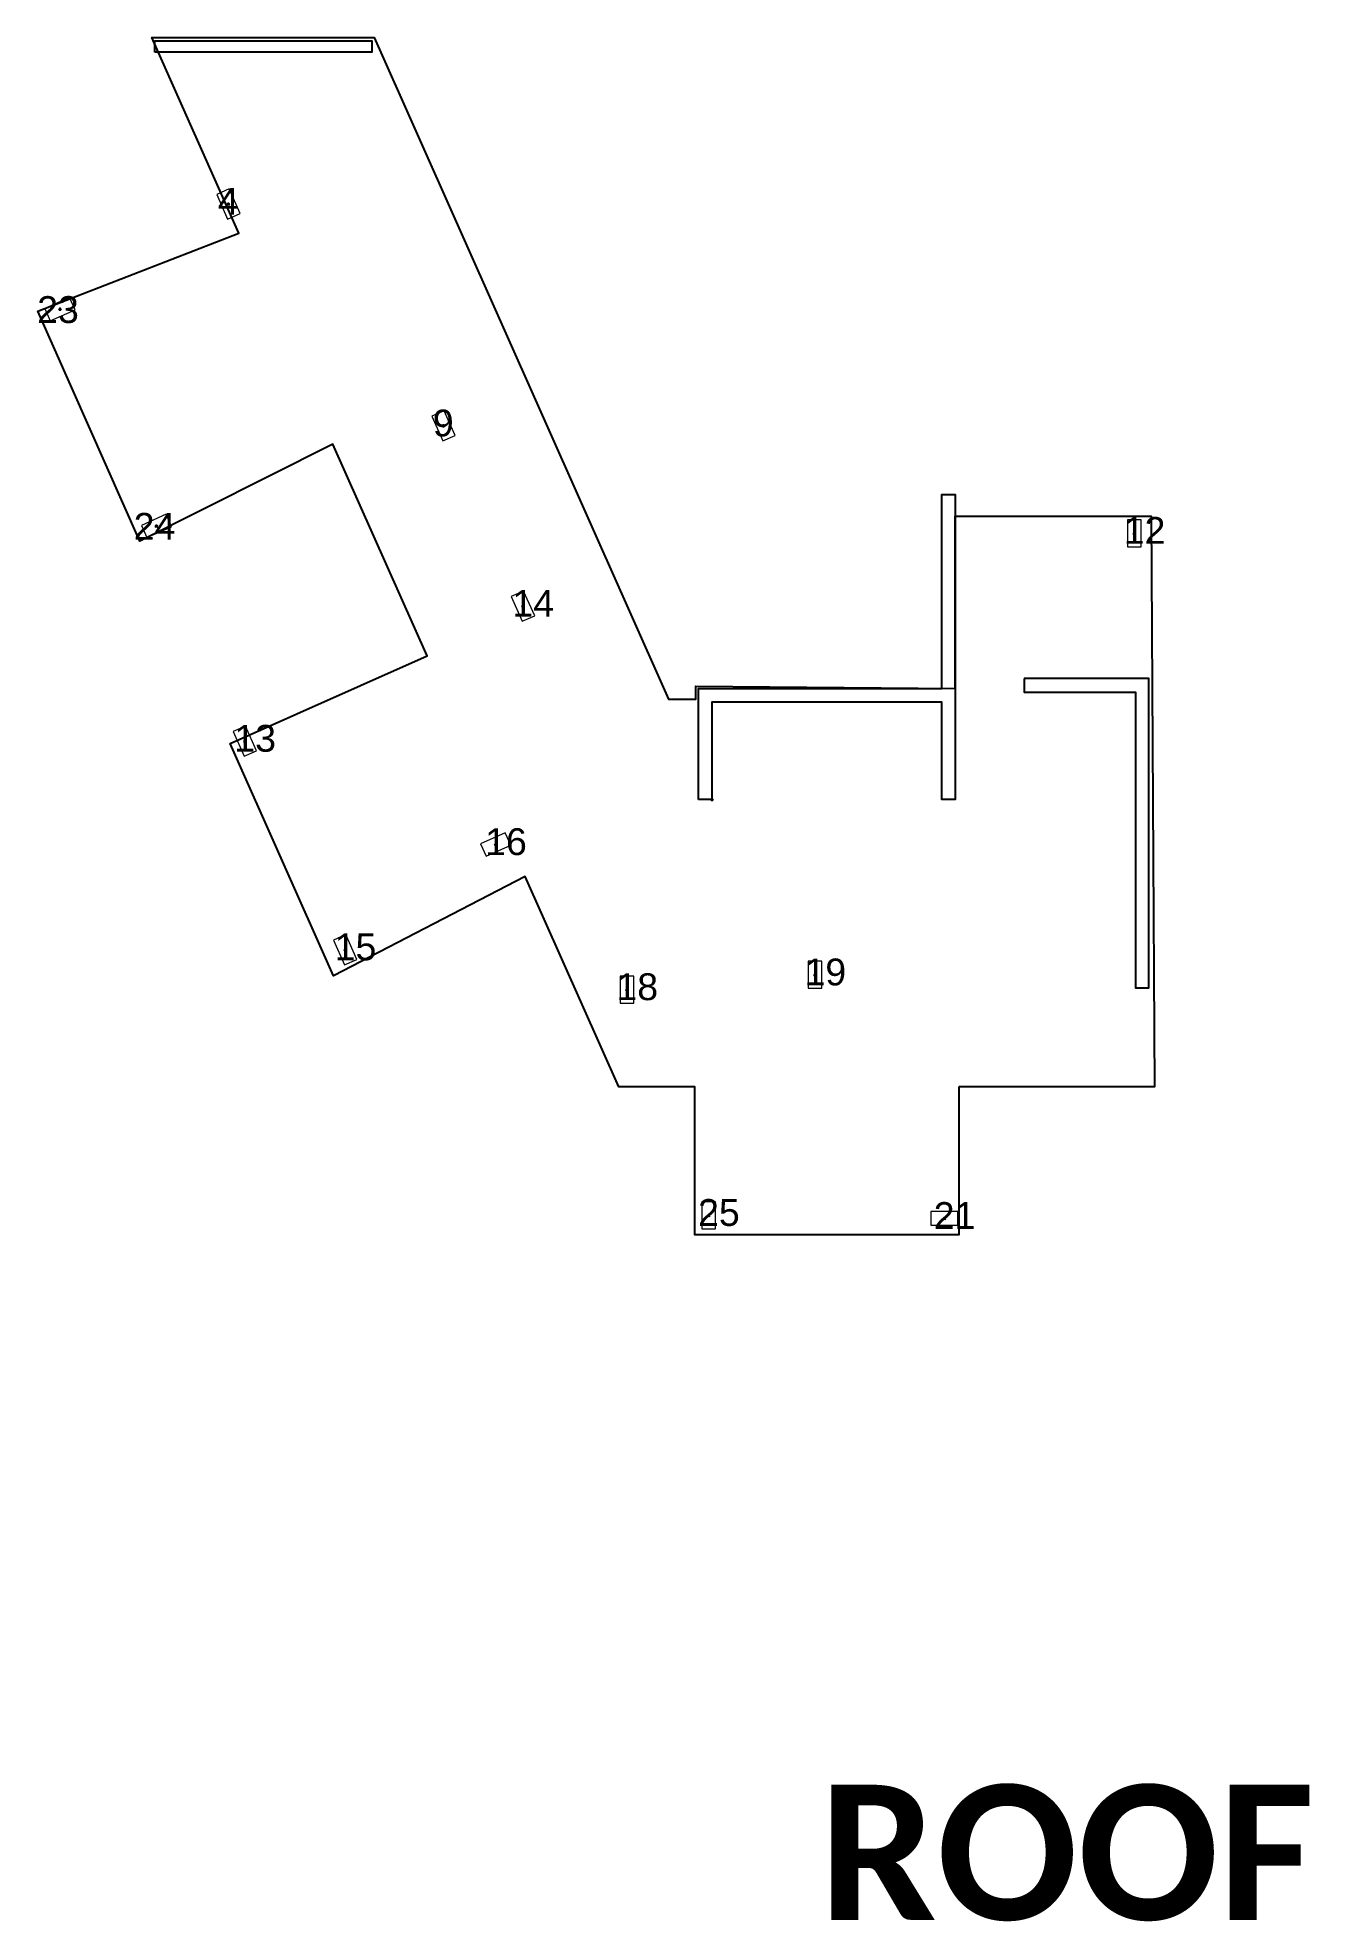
# Model space of a CAD drawing. Header units: inches. Extents: x 6018 to 43264, y -596 to 1082.
# Drawn here: x 33126 to 34255, y -596 to 1077 of the extents above; entities that cross this region are included whole.
import ezdxf

# ---------------------------------------------------------------- set-up
doc = ezdxf.new("R2010")
doc.units = ezdxf.units.IN
doc.header["$MEASUREMENT"] = 0
doc.header["$PDMODE"] = 99
doc.layers.add('COLUMN-FOOTPRINT', color=6, linetype='Continuous', lineweight=9)
for name, color, linetype in [('COLUMN-LABEL', 3, 'Continuous'), ('DATUM', 2, 'Continuous'), ('FLOOR LABELS', 1, 'Continuous'), ('SECONDARY AREA', 7, 'Continuous'), ('SHEAR-WALL', 1, 'Continuous')]:
    doc.layers.add(name, color=color, linetype=linetype)
doc.styles.add('Calibri_B_1', font='calibrib.ttf', dxfattribs={"height": 12})
doc.styles.get("Standard").update_dxf_attribs({"font": 'arial.ttf'})

msp = doc.modelspace()

# ---------------------------------------------------------------- texts
at = {"layer": 'COLUMN-LABEL'}
for s, height, p in [('4', 23.8, (33286.1, 919.9)), ('23', 23.83, (33125.7, 823.7)), ('9', 23.8, (33477, 723)), ('24', 23.83, (33211.4, 631.2)), ('12', 23.83, (34090.3, 627.6)), ('14', 23.83, (33547.6, 562.9)), ('13', 23.83, (33300.7, 443)), ('16', 23.83, (33523.4, 351.2)), ('15', 23.83, (33389.8, 257.8)), ('19', 23.83, (33806.9, 235.5)), ('18', 23.83, (33639.9, 222.4)), ('25', 23.83, (33712.4, 21.9)), ('21', 23.83, (33921.6, 19.2))]:
    msp.add_text(s, height=height, dxfattribs=at).set_placement(p)
at = {"layer": 'FLOOR LABELS', "style": 'Calibri_B_1'}
msp.add_text('ROOF', height=120, dxfattribs=at).set_placement((33820.1, -594.3))

# ---------------------------------------------------------------- linework, layer by layer
for p in [(33295.4, 929.3), (33145.9, 836), (33486.4, 732.4), (33231.6, 643.4), (34099.7, 636.9), (33557, 572.3), (33310.1, 452.3), (33532.7, 360.6), (33399.2, 267.2), (33816.3, 244.9), (33649.3, 231.8), (33721.8, 31.3), (33931, 28.6)]:
    msp.add_point(p)
at = {"layer": 'COLUMN-FOOTPRINT'}
for points in [[(33285.1, 937.8), (33294.8, 915.9), (33305.8, 920.8), (33296.1, 942.7)], [(33154.4, 846.3), (33132.5, 836.6), (33137.3, 825.6), (33159.3, 835.4)], [(33476.1, 740.9), (33485.8, 719), (33496.8, 723.9), (33487, 745.8)], [(33240.1, 653.8), (33218.2, 644), (33223, 633.1), (33245, 642.8)], [(34105.7, 624.9), (34105.7, 648.9), (34093.7, 648.9), (34093.7, 624.9)], [(33546.6, 580.8), (33556.4, 558.9), (33567.4, 563.7), (33557.6, 585.7)], [(33299.7, 460.9), (33309.5, 438.9), (33320.4, 443.8), (33310.7, 465.8)], [(33524.2, 350.2), (33546.1, 360), (33541.3, 371), (33519.3, 361.2)], [(33388.9, 275.7), (33398.6, 253.8), (33409.6, 258.6), (33399.8, 280.6)], [(33822.3, 232.9), (33822.3, 256.9), (33810.3, 256.9), (33810.3, 232.9)], [(33655.3, 219.8), (33655.3, 243.8), (33643.3, 243.8), (33643.3, 219.8)], [(33727.8, 19.3), (33727.8, 43.3), (33715.8, 43.3), (33715.8, 19.3)], [(33919, 22.6), (33943, 22.6), (33943, 34.6), (33919, 34.6)]]:
    msp.add_lwpolyline(points, close=True, dxfattribs=at)
at = {"layer": 'DATUM'}
msp.add_point((33724.7, 400.6), dxfattribs=at)
at = {"layer": 'SECONDARY AREA'}
msp.add_lwpolyline([(33944, 145.4), (33944, 14.1), (33709.5, 14.1), (33709.5, 145.4), (33642.2, 145.4), (33559, 332.3), (33388.9, 243.9), (33297, 450.2), (33471.9, 528.1), (33388.2, 716), (33217, 630.1), (33126.2, 834.1), (33304.7, 903.6), (33227.5, 1077.1), (33424.8, 1077.1), (33686.2, 489.8), (33710.5, 489.8), (33710.5, 501.2), (33940.7, 499.1), (33940.7, 652.1), (34114.8, 652.1), (34117.7, 145.4)], close=True, dxfattribs=at)
at = {"layer": 'SHEAR-WALL'}
for points in [[(33230.3, 1064.3), (33230.3, 1074.3), (33422.8, 1074.3), (33422.8, 1064.3)], [(33712.7, 400.6), (33712.7, 499.1), (33928.7, 499.1), (33928.7, 671.5), (33940.7, 671.5), (33940.7, 400.6), (33928.7, 400.6), (33928.7, 487.1), (33724.7, 487.1), (33724.7, 400.6)], [(34001.9, 507.9), (34001.9, 495.9), (34100.7, 495.9), (34100.7, 233.4), (34112.7, 233.4), (34112.7, 507.9)]]:
    msp.add_lwpolyline(points, close=True, dxfattribs=at)

msp.set_redraw_order([(e.dxf.handle, doc.entitydb.next_handle()) for e in msp.query("TEXT MTEXT ATTDEF DIMENSION ARC_DIMENSION")])  # texts and dimensions are drawn at this point

doc.saveas('drawing.dxf')
